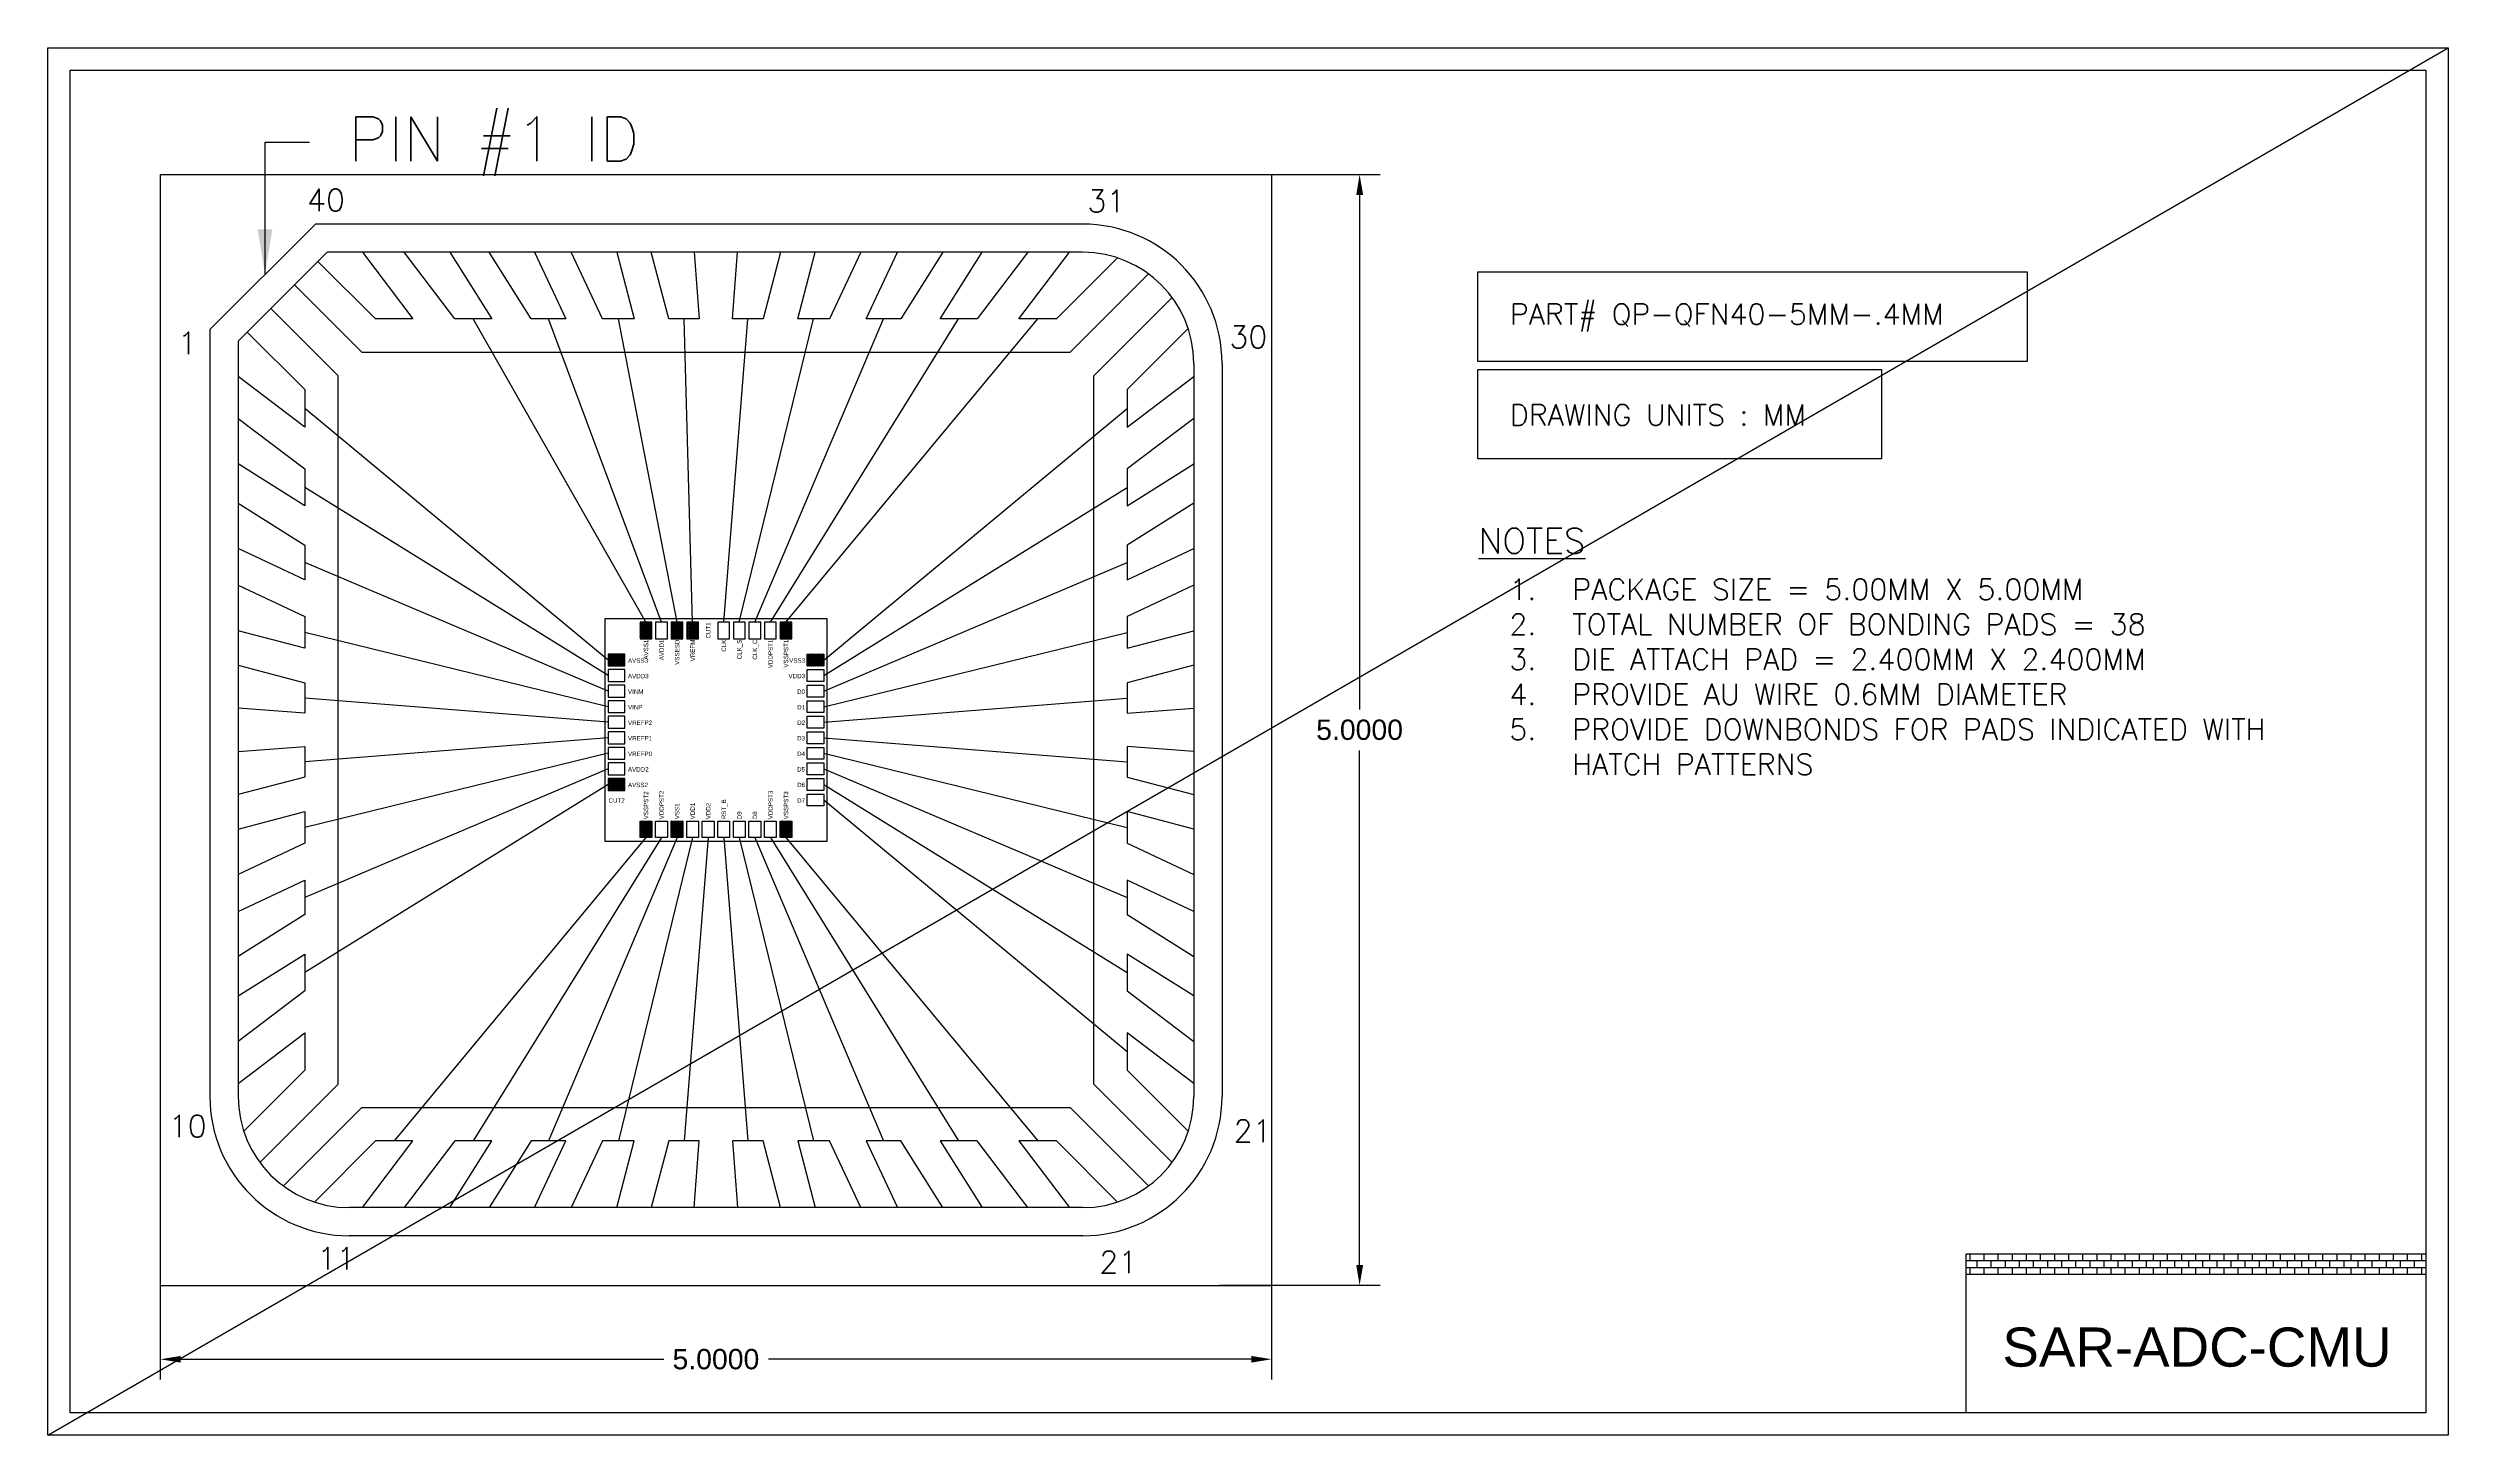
# Model space of a CAD drawing. Header units: millimetres. Extents: x 24.1 to 107.6, y -42.8 to 18.4.
# Drawn here: x 29.09 to 39.89, y -2.56 to 3.68 of the extents above; entities that cross this region are included whole.
import ezdxf
from ezdxf.enums import TextEntityAlignment as Align

# ---------------------------------------------------------------- set-up
doc = ezdxf.new("R2010")
doc.units = ezdxf.units.MM
doc.header["$LTSCALE"] = 25
doc.header["$PDMODE"] = 64
doc.header["$PDSIZE"] = 0.07
for name, color, linetype in [('BOND', 7, 'Continuous'), ('CHIP', 6, 'Continuous'), ('DIM', 142, 'Continuous'), ('FRAME2', 30, 'Continuous'), ('MOLD', 6, 'Continuous'), ('PAD', 7, 'Continuous'), ('TXT', 4, 'Continuous')]:
    doc.layers.add(name, color=color, linetype=linetype)
doc.styles.add('Roman', font='romans')
doc.styles.add('simplex', font='simplex.shx')
doc.styles.get("Standard").update_dxf_attribs({"font": 'arial.ttf'})
doc.dimstyles.get("Standard").update_dxf_attribs({"dimtxt": 4.572, "dimasz": 4.572, "dimexe": 4.572, "dimexo": 1.5875, "dimgap": 2.286, "dimtad": 0, "dimtih": 1, "dimtoh": 1, "dimdec": 4, "dimzin": 0, "dimdsep": 46, "dimtxsty": 'Standard', "dimcen": 2.286, "dimadec": 0, "dimazin": 0, "dimtfac": 1, "dimtdec": 4, "dimtofl": 0, "dimtmove": 0, "dimatfit": 3, "dimfxl": 25.4, "dimtolj": 1, "dimtzin": 0, "dimarcsym": 0})
pattern_1 = [(0, (16.159077, -1.3004624), (0.0047625, 0.00274963064), [0.003175, -0.00635]), (120, (16.159077, -1.3004624), (-0.0047625, 0.00274963066), [0.003175, -0.00635]), (60, (16.159077, -1.3004624), (1e-11, 0.0054992613), [-0.00635, 0.003175])]

# ---------------------------------------------------------------- blocks, each defined once
blk = doc.blocks.new('*D9')
at = {"layer": 'Defpoints', "color": 0, "transparency": 16777216}
for p in [(34.329, 3.111), (34.329, -1.889), (34.991, -1.889)]:
    blk.add_point(p, dxfattribs=at)
at = {"layer": 'TXT', "color": 0, "lineweight": -2, "transparency": 16777216}
for p, q in [((34.361, 3.111), (35.083, 3.111)), ((34.991, 3.019), (34.991, 0.703)), ((34.991, -1.798), (34.991, 0.518)), ((34.361, -1.889), (35.083, -1.889))]:
    blk.add_line(p, q, dxfattribs=at)
at = {"layer": 'TXT', "color": 0, "transparency": 16777216}
for points in [[(34.976, 3.019), (35.007, 3.019), (34.991, 3.111)], [(34.976, -1.798), (35.007, -1.798), (34.991, -1.889)]]:
    blk.add_solid(points, dxfattribs=at)
at = {"layer": 'TXT', "color": 0, "transparency": 16777216, "insert": (34.991, 0.611), "char_height": 0.0914, "attachment_point": 5}
blk.add_mtext('\\A1;5.0000', dxfattribs=at)
blk = doc.blocks.new('*D10')
at = {"layer": 'BOND', "color": 0, "lineweight": -2, "transparency": 16777216}
for p, q in [((29.595, -1.742), (29.595, -2.313)), ((34.595, -1.742), (34.595, -2.313)), ((29.687, -2.222), (31.86, -2.222)), ((34.504, -2.222), (32.331, -2.222))]:
    blk.add_line(p, q, dxfattribs=at)
at = {"layer": 'BOND', "color": 0, "transparency": 16777216}
for points in [[(29.687, -2.207), (29.687, -2.237), (29.595, -2.222)], [(34.504, -2.207), (34.504, -2.237), (34.595, -2.222)]]:
    blk.add_solid(points, dxfattribs=at)
at = {"layer": 'Defpoints', "color": 0, "transparency": 16777216}
for p in [(29.595, -1.71), (34.595, -1.71), (34.595, -2.222)]:
    blk.add_point(p, dxfattribs=at)
at = {"layer": 'BOND', "color": 0, "transparency": 16777216, "insert": (32.095, -2.222), "char_height": 0.0914, "attachment_point": 5}
blk.add_mtext('\\A1;5.0000', dxfattribs=at)

msp = doc.modelspace()

# ---------------------------------------------------------------- hatches: boundary and pattern name
at = {"layer": 'BOND'}
h = msp.add_hatch(dxfattribs=at)
h.set_pattern_fill('HONEY', color=256, scale=0.001)
h.set_pattern_definition(pattern_1)
h.paths.add_polyline_path([(31.80668, 1.09545), (31.75348, 1.09545), (31.75348, 1.02105), (31.80668, 1.02105)])
h = msp.add_hatch(dxfattribs=at)
h.set_pattern_fill('HONEY', color=256, scale=0.001)
h.set_pattern_definition([(0, (16.299077, -1.3004624), (0.0047625, 0.00274963064), [0.003175, -0.00635]), (120, (16.299077, -1.3004624), (-0.0047625, 0.00274963066), [0.003175, -0.00635]), (60, (16.299077, -1.3004624), (1e-11, 0.0054992613), [-0.00635, 0.003175])])
h.paths.add_polyline_path([(31.94668, 1.09545), (31.89348, 1.09545), (31.89348, 1.02105), (31.94668, 1.02105)])
h = msp.add_hatch(dxfattribs=at)
h.set_pattern_fill('HONEY', color=256, scale=0.001)
h.set_pattern_definition([(0, (16.369077, -1.3004624), (0.0047625, 0.00274963064), [0.003175, -0.00635]), (120, (16.369077, -1.3004624), (-0.0047625, 0.00274963066), [0.003175, -0.00635]), (60, (16.369077, -1.3004624), (1e-11, 0.0054992613), [-0.00635, 0.003175])])
h.paths.add_polyline_path([(32.01668, 1.09545), (31.96348, 1.09545), (31.96348, 1.02105), (32.01668, 1.02105)])
h = msp.add_hatch(dxfattribs=at)
h.set_pattern_fill('HONEY', color=256, scale=0.001)
h.set_pattern_definition([(0, (16.789077, -1.3004624), (0.0047625, 0.00274963064), [0.003175, -0.00635]), (120, (16.789077, -1.3004624), (-0.0047625, 0.00274963066), [0.003175, -0.00635]), (60, (16.789077, -1.3004624), (1e-11, 0.0054992613), [-0.00635, 0.003175])])
h.paths.add_polyline_path([(32.43668, 1.09545), (32.38348, 1.09545), (32.38348, 1.02105), (32.43668, 1.02105)])
h = msp.add_hatch(dxfattribs=at)
h.set_pattern_fill('HONEY', color=256, scale=0.001)
h.set_pattern_definition(pattern_1)
h.paths.add_polyline_path([(31.68496, 0.95214), (31.61056, 0.95214), (31.61056, 0.89894), (31.68496, 0.89894)])
h = msp.add_hatch(dxfattribs=at)
h.set_pattern_fill('HONEY', color=256, scale=0.001)
h.set_pattern_definition([(0, (17.054103, -1.3004624), (0.0047625, 0.00274963064), [0.003175, -0.00635]), (120, (17.054103, -1.3004624), (-0.0047625, 0.00274963066), [0.003175, -0.00635]), (60, (17.054103, -1.3004624), (1e-11, 0.0054992613), [-0.00635, 0.003175])])
h.paths.add_polyline_path([(32.57998, 0.95214), (32.50559, 0.95214), (32.50559, 0.89894), (32.57998, 0.89894)])
h = msp.add_hatch(dxfattribs=at)
h.set_pattern_fill('HONEY', color=256, scale=0.001)
h.set_pattern_definition([(0, (16.159077, -1.8604624), (0.0047625, 0.00274963064), [0.003175, -0.00635]), (120, (16.159077, -1.8604624), (-0.0047625, 0.00274963066), [0.003175, -0.00635]), (60, (16.159077, -1.8604624), (1e-11, 0.0054992613), [-0.00635, 0.003175])])
h.paths.add_polyline_path([(31.68496, 0.39214), (31.61056, 0.39214), (31.61056, 0.33894), (31.68496, 0.33894)])
h = msp.add_hatch(dxfattribs=at)
h.set_pattern_fill('HONEY', color=256, scale=0.001)
h.set_pattern_definition([(0, (16.159077, -2.1954884), (0.0047625, 0.00274963064), [0.003175, -0.00635]), (120, (16.159077, -2.1954884), (-0.0047625, 0.00274963066), [0.003175, -0.00635]), (60, (16.159077, -2.1954884), (1e-11, 0.0054992613), [-0.00635, 0.003175])])
h.paths.add_polyline_path([(31.80668, 0.20042), (31.75348, 0.20042), (31.75348, 0.12603), (31.80668, 0.12603)])
h = msp.add_hatch(dxfattribs=at)
h.set_pattern_fill('HONEY', color=256, scale=0.001)
h.set_pattern_definition([(0, (16.299077, -2.1954884), (0.0047625, 0.00274963064), [0.003175, -0.00635]), (120, (16.299077, -2.1954884), (-0.0047625, 0.00274963066), [0.003175, -0.00635]), (60, (16.299077, -2.1954884), (1e-11, 0.0054992613), [-0.00635, 0.003175])])
h.paths.add_polyline_path([(31.94668, 0.20042), (31.89348, 0.20042), (31.89348, 0.12603), (31.94668, 0.12603)])
h = msp.add_hatch(dxfattribs=at)
h.set_pattern_fill('HONEY', color=256, scale=0.001)
h.set_pattern_definition([(0, (16.789077, -2.1954884), (0.0047625, 0.00274963064), [0.003175, -0.00635]), (120, (16.789077, -2.1954884), (-0.0047625, 0.00274963066), [0.003175, -0.00635]), (60, (16.789077, -2.1954884), (1e-11, 0.0054992613), [-0.00635, 0.003175])])
h.paths.add_polyline_path([(32.43668, 0.20042), (32.38348, 0.20042), (32.38348, 0.12603), (32.43668, 0.12603)])
at = {"layer": 'TXT'}
h = msp.add_hatch(dxfattribs=at)
h.set_pattern_fill('BRICK', color=256, scale=0.005)
h.set_pattern_definition([(0, (30.149336, -1.300462), (0, 0.03175), []), (90, (30.149336, -1.30046), (-0.0635, 4e-18), [0.03175, -0.03175]), (90, (30.181086, -1.30046), (-0.0635, 4e-18), [-0.03175, 0.03175])])
h.paths.add_polyline_path([(39.78796, -1.83958), (39.78796, -1.74703), (37.72055, -1.74703), (37.72055, -1.83958)])

# ---------------------------------------------------------------- linework, layer by layer
at = {"layer": 'BOND'}
for p, q in [((29.08991, -2.563), (39.88796, 3.68053)), ((31.78008, 1.09545), (31.00351, 2.46074)), ((31.85008, 1.09545), (31.34158, 2.46074)), ((31.92008, 1.09545), (31.65634, 2.46074)), ((31.99008, 1.09545), (31.9515, 2.46074)), ((32.13008, 1.09545), (32.23905, 2.46074)), ((32.20008, 1.09545), (32.5342, 2.46074)), ((32.27008, 1.09545), (32.84897, 2.46074)), ((32.34008, 1.09545), (33.18704, 2.46074)), ((32.41008, 1.09545), (33.54275, 2.46074)), ((31.61056, 0.92554), (30.24527, 2.05822)), ((32.57998, 0.92554), (33.94527, 2.05822)), ((31.61056, 0.85554), (30.24527, 1.7025)), ((32.57998, 0.85554), (33.94527, 1.7025)), ((31.61056, 0.78554), (30.24527, 1.36443)), ((32.57998, 0.78554), (33.94527, 1.36443)), ((31.61056, 0.71554), (30.24527, 1.04967)), ((32.57998, 0.71554), (33.94527, 1.04967)), ((31.61056, 0.64554), (30.24527, 0.75451)), ((32.57998, 0.64554), (33.94527, 0.75451)), ((31.61056, 0.57554), (30.24527, 0.46696)), ((32.57998, 0.57554), (33.94527, 0.46696)), ((31.61056, 0.50554), (30.24527, 0.17181)), ((31.61056, 0.43554), (30.24527, -0.14296)), ((32.57998, 0.50554), (33.94527, 0.17181)), ((32.57998, 0.43554), (33.94527, -0.14296)), ((31.61056, 0.36554), (30.24527, -0.48103)), ((32.57998, 0.36554), (33.94527, -0.48103)), ((32.57998, 0.29554), (33.94527, -0.83675)), ((31.78008, 0.12603), (30.64779, -1.23926)), ((31.85008, 0.12603), (31.00351, -1.23926)), ((31.92008, 0.12603), (31.34158, -1.23926)), ((31.99008, 0.12603), (31.65634, -1.23926)), ((32.06008, 0.12603), (31.9515, -1.23926)), ((32.13008, 0.12603), (32.23905, -1.23926)), ((32.20008, 0.12603), (32.5342, -1.23926)), ((32.27008, 0.12603), (32.84897, -1.23926)), ((32.34008, 0.12603), (33.18704, -1.23926)), ((32.41008, 0.12603), (33.54275, -1.23926))]:
    msp.add_line(p, q, dxfattribs=at)
at = {"layer": 'CHIP'}
msp.add_lwpolyline([(31.59527, 0.11074), (32.59527, 0.11074), (32.59527, 1.11074), (31.59527, 1.11074)], close=True, dxfattribs=at)
at = {"layer": 'DIM'}
for points in [[(35.52314, 2.6723), (37.99445, 2.6723), (37.99445, 2.26946), (35.52314, 2.26946)], [(35.52314, 2.23357), (37.33899, 2.23357), (37.33899, 1.83073), (35.52314, 1.83073)]]:
    msp.add_lwpolyline(points, close=True, dxfattribs=at)
at = {"layer": 'FRAME2'}
for points in [[(30.50457, 2.76074), (30.73211, 2.46074), (30.56347, 2.46074), (30.30437, 2.71984)], [(30.89796, 2.76074), (31.08664, 2.46074), (30.92037, 2.46074), (30.69283, 2.76074)], [(31.27856, 2.76074), (31.41931, 2.46074), (31.26384, 2.46074), (31.07516, 2.76074)], [(31.64928, 2.76074), (31.72768, 2.46074), (31.585, 2.46074), (31.44425, 2.76074)], [(31.99786, 2.76074), (32.02027, 2.46074), (31.88272, 2.46074), (31.80431, 2.76074)], [(32.38623, 2.76074), (32.30782, 2.46074), (32.17027, 2.46074), (32.19269, 2.76074)], [(32.74629, 2.76074), (32.60554, 2.46074), (32.46286, 2.46074), (32.54127, 2.76074)], [(33.11538, 2.76074), (32.9267, 2.46074), (32.77123, 2.46074), (32.91198, 2.76074)], [(33.49771, 2.76074), (33.27017, 2.46074), (33.1039, 2.46074), (33.29259, 2.76074)], [(33.90191, 2.73557), (33.62707, 2.46074), (33.45844, 2.46074), (33.68598, 2.76074)], [(30.19831, 2.61377), (30.50134, 2.31074), (33.68921, 2.31074), (34.04179, 2.66332)], [(30.04269, -1.33578), (30.39527, -0.9832), (30.39527, 2.20467), (30.09224, 2.5077)], [(34.14786, -1.33578), (33.79527, -0.9832), (33.79527, 2.20467), (34.14786, 2.55726)], [(29.98617, 2.40164), (30.24527, 2.14254), (30.24527, 1.9739), (29.94527, 2.20144)], [(34.2201, 2.41737), (33.94527, 2.14254), (33.94527, 1.9739), (34.24527, 2.20144)], [(29.94527, 2.01318), (30.24527, 1.78563), (30.24527, 1.61937), (29.94527, 1.80805)], [(34.24527, 2.01318), (33.94527, 1.78563), (33.94527, 1.61937), (34.24527, 1.80805)], [(29.94527, 1.63085), (30.24527, 1.44217), (30.24527, 1.2867), (29.94527, 1.42744)], [(34.24527, 1.63085), (33.94527, 1.44217), (33.94527, 1.2867), (34.24527, 1.42744)], [(29.94527, 1.26176), (30.24527, 1.12101), (30.24527, 0.97833), (29.94527, 1.05673)], [(34.24527, 1.26176), (33.94527, 1.12101), (33.94527, 0.97833), (34.24527, 1.05673)], [(29.94527, 0.90169), (30.24527, 0.82329), (30.24527, 0.68574), (29.94527, 0.70815)], [(34.24527, 0.90169), (33.94527, 0.82329), (33.94527, 0.68574), (34.24527, 0.70815)], [(29.94527, 0.51332), (30.24527, 0.53574), (30.24527, 0.39818), (29.94527, 0.31978)], [(34.24527, 0.51332), (33.94527, 0.53574), (33.94527, 0.39818), (34.24527, 0.31978)], [(29.94527, 0.16474), (30.24527, 0.24315), (30.24527, 0.10047), (29.94527, -0.04028)], [(34.24527, 0.16474), (33.94527, 0.24315), (33.94527, 0.10047), (34.24527, -0.04028)], [(29.94527, -0.20597), (30.24527, -0.06522), (30.24527, -0.22069), (29.94527, -0.40938)], [(34.24527, -0.20597), (33.94527, -0.06522), (33.94527, -0.22069), (34.24527, -0.40938)], [(29.94527, -0.58658), (30.24527, -0.39789), (30.24527, -0.56416), (29.94527, -0.7917)], [(34.24527, -0.58658), (33.94527, -0.39789), (33.94527, -0.56416), (34.24527, -0.7917)], [(29.94527, -0.97997), (30.24527, -0.75243), (30.24527, -0.92107), (29.97044, -1.1959)], [(34.24527, -0.97997), (33.94527, -0.75243), (33.94527, -0.92107), (34.2201, -1.1959)], [(30.14875, -1.44185), (30.50134, -1.08926), (33.68921, -1.08926), (34.04179, -1.44185)], [(30.50457, -1.53926), (30.73211, -1.23926), (30.56347, -1.23926), (30.28864, -1.5141)], [(30.89796, -1.53926), (31.08664, -1.23926), (30.92037, -1.23926), (30.69283, -1.53926)], [(31.27856, -1.53926), (31.41931, -1.23926), (31.26384, -1.23926), (31.07516, -1.53926)], [(31.64928, -1.53926), (31.72768, -1.23926), (31.585, -1.23926), (31.44425, -1.53926)], [(31.99786, -1.53926), (32.02027, -1.23926), (31.88272, -1.23926), (31.80431, -1.53926)], [(32.38623, -1.53926), (32.30782, -1.23926), (32.17027, -1.23926), (32.19269, -1.53926)], [(32.74629, -1.53926), (32.60554, -1.23926), (32.46286, -1.23926), (32.54127, -1.53926)], [(33.11538, -1.53926), (32.9267, -1.23926), (32.77123, -1.23926), (32.91198, -1.53926)], [(33.49771, -1.53926), (33.27017, -1.23926), (33.1039, -1.23926), (33.29259, -1.53926)], [(33.90191, -1.5141), (33.62707, -1.23926), (33.45844, -1.23926), (33.68598, -1.53926)]]:
    msp.add_lwpolyline(points, dxfattribs=at)
at = {"layer": 'MOLD'}
for p, q in [((29.59527, 3.11074), (29.59527, -1.88926)), ((29.59527, 3.11074), (34.59527, 3.11074)), ((34.59527, 3.11074), (34.59527, -1.88926)), ((29.81837, 2.4133), (30.29271, 2.88764)), ((33.74527, 2.88764), (30.29271, 2.88764)), ((29.94527, 2.36074), (30.34527, 2.76074)), ((33.74527, 2.76074), (30.34527, 2.76074)), ((29.81837, 2.4133), (29.81837, -1.03926)), ((29.94527, 2.36074), (29.94527, -1.03926)), ((34.24527, 2.26074), (34.24527, -1.03926)), ((34.37217, 2.26074), (34.37217, -1.03926)), ((33.74527, -1.53926), (30.44527, -1.53926)), ((33.74527, -1.66616), (30.44527, -1.66616)), ((29.59527, -1.88926), (34.59527, -1.88926))]:
    msp.add_line(p, q, dxfattribs=at)
for centre, radius, start, end in [((33.74527, 2.26074), 0.6269, 0, 90), ((33.74527, 2.26074), 0.5, 0, 90), ((30.44527, -1.03926), 0.6269, 180, 270), ((30.44527, -1.03926), 0.5, 180, 270), ((33.74527, -1.03926), 0.5, 270, 0), ((33.74527, -1.03926), 0.6269, 270, 0)]:
    msp.add_arc(centre, radius, start, end, dxfattribs=at)
at = {"layer": 'PAD'}
for points in [[(31.75348, 1.02105), (31.80668, 1.02105), (31.80668, 1.09545), (31.75348, 1.09545)], [(31.82348, 1.02105), (31.87668, 1.02105), (31.87668, 1.09545), (31.82348, 1.09545)], [(31.89348, 1.02105), (31.94668, 1.02105), (31.94668, 1.09545), (31.89348, 1.09545)], [(31.96348, 1.02105), (32.01668, 1.02105), (32.01668, 1.09545), (31.96348, 1.09545)], [(32.10348, 1.02105), (32.15668, 1.02105), (32.15668, 1.09545), (32.10348, 1.09545)], [(32.17348, 1.02105), (32.22668, 1.02105), (32.22668, 1.09545), (32.17348, 1.09545)], [(32.24348, 1.02105), (32.29668, 1.02105), (32.29668, 1.09545), (32.24348, 1.09545)], [(32.31348, 1.02105), (32.36668, 1.02105), (32.36668, 1.09545), (32.31348, 1.09545)], [(32.38348, 1.02105), (32.43668, 1.02105), (32.43668, 1.09545), (32.38348, 1.09545)], [(31.68496, 0.89894), (31.68496, 0.95214), (31.61056, 0.95214), (31.61056, 0.89894)], [(31.68496, 0.82894), (31.68496, 0.88214), (31.61056, 0.88214), (31.61056, 0.82894)], [(32.50559, 0.89894), (32.50559, 0.95214), (32.57998, 0.95214), (32.57998, 0.89894)], [(32.50559, 0.82894), (32.50559, 0.88214), (32.57998, 0.88214), (32.57998, 0.82894)], [(31.68496, 0.75894), (31.68496, 0.81214), (31.61056, 0.81214), (31.61056, 0.75894)], [(32.50559, 0.75894), (32.50559, 0.81214), (32.57998, 0.81214), (32.57998, 0.75894)], [(31.68496, 0.68894), (31.68496, 0.74214), (31.61056, 0.74214), (31.61056, 0.68894)], [(31.68496, 0.61894), (31.68496, 0.67214), (31.61056, 0.67214), (31.61056, 0.61894)], [(32.50559, 0.68894), (32.50559, 0.74214), (32.57998, 0.74214), (32.57998, 0.68894)], [(32.50559, 0.61894), (32.50559, 0.67214), (32.57998, 0.67214), (32.57998, 0.61894)], [(31.68496, 0.54894), (31.68496, 0.60214), (31.61056, 0.60214), (31.61056, 0.54894)], [(32.50559, 0.54894), (32.50559, 0.60214), (32.57998, 0.60214), (32.57998, 0.54894)], [(31.68496, 0.47894), (31.68496, 0.53214), (31.61056, 0.53214), (31.61056, 0.47894)], [(31.68496, 0.40894), (31.68496, 0.46214), (31.61056, 0.46214), (31.61056, 0.40894)], [(32.50559, 0.47894), (32.50559, 0.53214), (32.57998, 0.53214), (32.57998, 0.47894)], [(32.50559, 0.40894), (32.50559, 0.46214), (32.57998, 0.46214), (32.57998, 0.40894)], [(31.68496, 0.33894), (31.68496, 0.39214), (31.61056, 0.39214), (31.61056, 0.33894)], [(32.50559, 0.33894), (32.50559, 0.39214), (32.57998, 0.39214), (32.57998, 0.33894)], [(32.50559, 0.26894), (32.50559, 0.32214), (32.57998, 0.32214), (32.57998, 0.26894)], [(31.75348, 0.20042), (31.80668, 0.20042), (31.80668, 0.12603), (31.75348, 0.12603)], [(31.82348, 0.20042), (31.87668, 0.20042), (31.87668, 0.12603), (31.82348, 0.12603)], [(31.89348, 0.20042), (31.94668, 0.20042), (31.94668, 0.12603), (31.89348, 0.12603)], [(31.96348, 0.20042), (32.01668, 0.20042), (32.01668, 0.12603), (31.96348, 0.12603)], [(32.03348, 0.20042), (32.08668, 0.20042), (32.08668, 0.12603), (32.03348, 0.12603)], [(32.10348, 0.20042), (32.15668, 0.20042), (32.15668, 0.12603), (32.10348, 0.12603)], [(32.17348, 0.20042), (32.22668, 0.20042), (32.22668, 0.12603), (32.17348, 0.12603)], [(32.24348, 0.20042), (32.29668, 0.20042), (32.29668, 0.12603), (32.24348, 0.12603)], [(32.31348, 0.20042), (32.36668, 0.20042), (32.36668, 0.12603), (32.31348, 0.12603)], [(32.38348, 0.20042), (32.43668, 0.20042), (32.43668, 0.12603), (32.38348, 0.12603)]]:
    msp.add_lwpolyline(points, close=True, dxfattribs=at)
at = {"layer": 'TXT'}
msp.add_line((37.72055, -1.83958), (39.78796, -1.83958), dxfattribs=at)
for points in [[(29.08991, 3.68053), (39.88796, 3.68053), (39.88796, -2.563), (29.08991, -2.563)], [(29.18991, 3.58053), (39.78796, 3.58053), (39.78796, -2.463), (29.18991, -2.463)]]:
    msp.add_lwpolyline(points, close=True, dxfattribs=at)
msp.add_lwpolyline([(37.72055, -2.463), (37.72055, -1.74703), (39.78796, -1.74703)], dxfattribs=at)

# ---------------------------------------------------------------- texts
at = {"layer": 'DIM', "style": 'simplex'}
for s, p in [('40', (30.25478, 2.94596)), ('31', (33.76667, 2.94154)), ('1', (29.67435, 2.30263)), ('30', (34.40458, 2.32971)), ('10', (29.63273, -1.22282)), ('21', (34.42419, -1.24404)), ('11', (30.30127, -1.81796)), ('21', (33.81971, -1.83474))]:
    msp.add_text(s, height=0.1, dxfattribs=at).set_placement(p)
at = {"layer": 'DIM', "style": 'Roman'}
for s, insert, char_height, attachment_point in [('PIN #1 ID', (31.09587, 3.23792), 0.2, 5), ('{\\H0.6561x;PART# QP-QFN40-5MM-.4MM}', (35.66743, 2.46659), 0.144022, 4), ('{\\H0.6561x;DRAWING UNITS : MM}', (35.66743, 2.02786), 0.144022, 4), ('{\\H0.6561x;\\LNOTES}', (35.52631, 1.46172), 0.1728264, 4)]:
    msp.add_mtext(s, dxfattribs=dict(at, insert=insert, char_height=char_height, attachment_point=attachment_point))
at = {"layer": 'DIM', "insert": (35.66469, 1.29044), "char_height": 0.0944928, "width": 4.1413985, "attachment_point": 1, "style": 'Roman'}
msp.add_mtext('\\pxi-3,l3,t3;1.^IPACKAGE SIZE = 5.00MM X 5.00MM\\P2.^ITOTAL NUMBER OF BONDING PADS = 38\\P3.^IDIE ATTACH PAD = 2.400MM X 2.400MM\\P4.^IPROVIDE AU WIRE 0.6MM DIAMETER\\P5.^IPROVIDE DOWNBONDS FOR PADS INDICATED WITH HATCH PATTERNS', dxfattribs=at)
at = {"layer": 'TXT'}
for s, p in [('CUT1', (32.07046, 1.09538)), ('AVSS1', (31.79046, 1.01733)), ('AVDD1', (31.86046, 1.01733)), ('VSSESD', (31.93046, 1.01733)), ('VREFM', (32.00046, 1.01733)), ('CLK', (32.14046, 1.01733)), ('CLK_S', (32.21046, 1.01733)), ('CLK_C', (32.28046, 1.01733)), ('VDDPST1', (32.35046, 1.01733)), ('VSSPST1', (32.42046, 1.01733))]:
    msp.add_text(s, height=0.02, rotation=90, dxfattribs=at).set_placement(p, align=Align.RIGHT)
for s, height, p in [('AVSS3', 0.02, (31.6993, 0.91328)), ('AVDD3', 0.02, (31.6993, 0.84328)), ('VINM', 0.02, (31.6993, 0.77328)), ('VINP', 0.02, (31.6993, 0.70328)), ('VREFP2', 0.02, (31.6993, 0.63328)), ('VREFP1', 0.02, (31.6993, 0.56328)), ('AVDD2', 0.02, (31.6993, 0.42328)), ('VREFP0', 0.02, (31.6993, 0.49328)), ('AVSS2', 0.02, (31.6993, 0.35328)), ('CUT2', 0.02, (31.61189, 0.28328)), ('SAR-ADC-CMU', 0.1762759, (37.88297, -2.25525))]:
    msp.add_text(s, height=height, dxfattribs=at).set_placement(p)
for s, p in [('VSS3', (32.49602, 0.91328)), ('VDD3', (32.49602, 0.84328)), ('D0', (32.49602, 0.77328)), ('D1', (32.49602, 0.70328)), ('D2', (32.49602, 0.63328)), ('D3', (32.49602, 0.56328)), ('D4', (32.49602, 0.49328)), ('D5', (32.49602, 0.42328)), ('D6', (32.49602, 0.35328)), ('D7', (32.49602, 0.28328))]:
    msp.add_text(s, height=0.02, dxfattribs=at).set_placement(p, align=Align.RIGHT)
for s, p in [('VSSPST2', (31.79046, 0.20855)), ('VDDPST2', (31.86046, 0.20855)), ('VDDPST3', (32.35046, 0.20855)), ('VSSPST3', (32.42046, 0.20855)), ('VSS1', (31.93046, 0.20855)), ('VDD1', (32.00046, 0.20855)), ('VDD2', (32.07046, 0.20855)), ('RST_B', (32.14046, 0.20855)), ('D9', (32.21046, 0.20855)), ('D8', (32.28046, 0.20855))]:
    msp.add_text(s, height=0.02, rotation=90, dxfattribs=at).set_placement(p)

# ---------------------------------------------------------------- dimensions: what is measured, and where the dimension line sits
at = {"layer": 'BOND'}
dim = msp.add_linear_dim(base=(34.59527, -2.22203), p1=(29.59527, -1.71006), p2=(34.59527, -1.71006), dimstyle='Standard', override={"dimscale": 0.02}, dxfattribs=at)
dim.commit()
dim.dimension.update_dxf_attribs({"geometry": '*D10', "text_midpoint": (32.09527, -2.22203)})
at = {"layer": 'TXT'}
dim = msp.add_linear_dim(base=(34.99127, -1.88926), p1=(34.3293, 3.11074), p2=(34.3293, -1.88926), angle=90, dimstyle='Standard', override={"dimscale": 0.02}, dxfattribs=at)
dim.commit()
dim.dimension.update_dxf_attribs({"geometry": '*D9', "text_midpoint": (34.99127, 0.61074)})

# ---------------------------------------------------------------- leaders
at = {"layer": 'DIM'}
msp.add_leader([(30.06625, 2.66359), (30.06625, 3.25666), (30.26618, 3.25666)], dimstyle='Standard', override={"dimscale": 0.02, "dimasz": 10, "dimgap": 2.286, "dimtad": 0}, dxfattribs=at)

doc.saveas('drawing.dxf')
